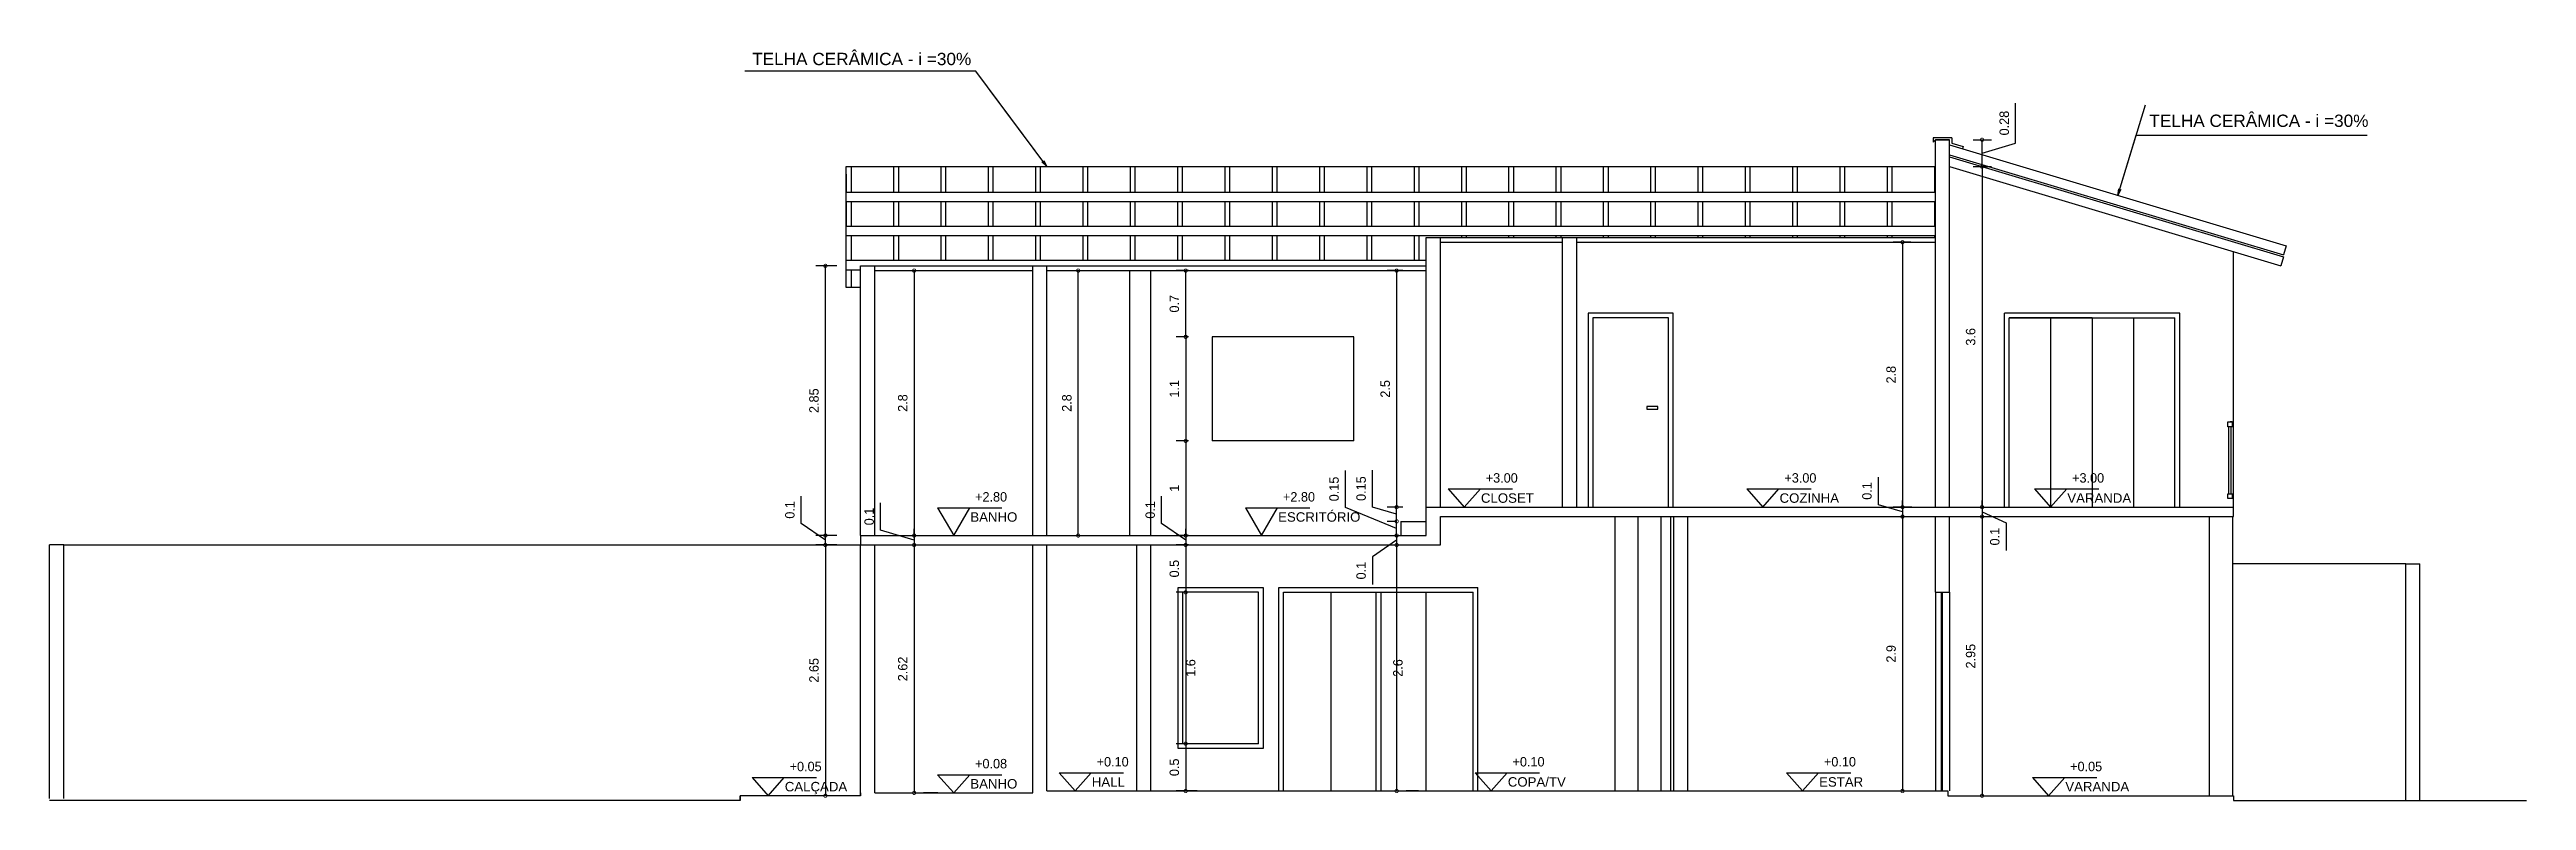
# Model space of a CAD drawing. Extents: x 130 to 509, y 87 to 225.
# Drawn here: x 366.89 to 393.06, y 174.5 to 182.43 of the extents above; entities that cross this region are included whole.
import ezdxf

# ---------------------------------------------------------------- set-up
doc = ezdxf.new("R2010")
doc.units = 0
doc.header["$LTSCALE"] = 7
doc.layers.get('0').update_dxf_attribs({"linetype": 'CONTINUOUS'})
doc.layers.get('DEFPOINTS').update_dxf_attribs({"linetype": 'CONTINUOUS'})
for name, color, linetype in [('01', 7, 'CONTINUOUS'), ('02', 2, 'CONTINUOUS'), ('03', 3, 'CONTINUOUS'), ('04', 4, 'CONTINUOUS'), ('05', 5, 'CONTINUOUS'), ('06', 6, 'CONTINUOUS'), ('20', 2, 'CONTINUOUS'), ('30', 3, 'CONTINUOUS'), ('40', 4, 'CONTINUOUS'), ('50', 5, 'CONTINUOUS'), ('COTAS', 7, 'CONTINUOUS'), ('TEXTO', 3, 'CONTINUOUS')]:
    doc.layers.add(name, color=color, linetype=linetype)
doc.styles.add('ARIAL', font='arial.ttf', dxfattribs={"height": 0.075})
doc.dimstyles.get("Standard").update_dxf_attribs({"dimtxt": 0.18, "dimasz": 0.18, "dimexe": 0.18, "dimexo": 0.0625, "dimgap": 0.09, "dimtad": 0, "dimtih": 1, "dimtoh": 1, "dimdec": 4, "dimzin": 0, "dimdsep": 46, "dimtxsty": 'Standard', "dimcen": 0.09, "dimadec": 0, "dimazin": 0, "dimtfac": 1, "dimtdec": 4, "dimtofl": 0, "dimtmove": 0, "dimatfit": 3, "dimfxl": 1, "dimtolj": 1, "dimtzin": 0, "dimarcsym": 0})

msp = doc.modelspace()

# ---------------------------------------------------------------- texts
at = {"layer": 'COTAS'}
for s, p in [('+2.80', (376.667, 177.657)), ('+2.80', (379.921, 177.657)), ('+3.00', (382.064, 177.857)), ('+3.00', (385.22, 177.857)), ('+3.00', (388.261, 177.857)), ('+0.05', (374.707, 174.807)), ('+0.08', (376.667, 174.837)), ('+0.10', (377.952, 174.857)), ('+0.10', (382.347, 174.857)), ('+0.10', (385.638, 174.857)), ('+0.05', (388.24, 174.807))]:
    msp.add_text(s, height=0.1, dxfattribs=at).set_placement(p)
at = {"layer": 'TEXTO', "style": 'ARIAL'}
for s, p in [('CLOSET', (382.013, 177.644)), ('COZINHA', (385.169, 177.644)), ('VARANDA', (388.21, 177.644)), ('BANHO', (376.617, 177.444)), ('ESCRITÓRIO', (379.87, 177.444)), ('CALÇADA', (374.656, 174.594)), ('BANHO', (376.617, 174.624)), ('HALL', (377.901, 174.644)), ('COPA/TV', (382.297, 174.644)), ('ESTAR', (385.587, 174.644)), ('VARANDA', (388.189, 174.594))]:
    msp.add_text(s, height=0.1, dxfattribs=at).set_placement(p)
at = {"layer": 'TEXTO', "char_height": 0.13, "style": 'ARIAL'}
for insert, attachment_point in [((376.627, 182.334), 6), ((389.077, 181.681), 4)]:
    msp.add_mtext('TELHA CERÂMICA - i =30%', dxfattribs=dict(at, insert=insert, attachment_point=attachment_point))

# ---------------------------------------------------------------- blocks, each defined once
blk = doc.blocks.new('_DOTSMALL')
at = {"color": 0, "linetype": 'ByBlock', "const_width": 0.5}
blk.add_lwpolyline([(-0.0625, 0, 1), (0.0625, 0, 1)], format="xyb", close=True, dxfattribs=at)
blk = doc.blocks.new('*D214')
at = {"color": 0, "linetype": 'ByBlock'}
for p, q in [((472.264, 177.198), (472.043, 177.198)), ((472.143, 177.198), (472.143, 174.548)), ((472.264, 174.548), (472.043, 174.548))]:
    blk.add_line(p, q, dxfattribs=at)
at = {"layer": 'DEFPOINTS', "color": 0, "linetype": 'ByBlock'}
for p in [(472.514, 177.198), (472.143, 174.548), (472.514, 174.548)]:
    blk.add_point(p, dxfattribs=at)
at = {"color": 0, "linetype": 'ByBlock', "xscale": 0.07, "yscale": 0.07, "zscale": 0.07}
for p, rotation in [((472.143, 177.198), 90), ((472.143, 174.548), 270)]:
    blk.add_blockref('_DOTSMALL', p, dxfattribs=dict(at, rotation=rotation))
at = {"color": 2, "linetype": 'ByBlock', "insert": (472.023, 175.873), "char_height": 0.1, "attachment_point": 5, "rotation": 90}
blk.add_mtext('\\A1;2.65', dxfattribs=at)
blk = doc.blocks.new('*D215')
at = {"layer": '01', "color": 0}
for p, q in [((374.83, 177.424), (374.83, 177.714)), ((375.085, 177.248), (374.83, 177.424)), ((375.206, 177.298), (374.985, 177.298)), ((375.085, 177.298), (375.085, 177.368)), ((375.085, 177.198), (375.085, 177.298)), ((375.085, 177.198), (375.085, 177.298)), ((375.085, 177.198), (375.085, 177.128))]:
    blk.add_line(p, q, dxfattribs=at)
at = {"layer": 'DEFPOINTS', "color": 0}
for p in [(375.085, 177.298), (375.456, 177.298), (375.456, 177.198)]:
    blk.add_point(p, dxfattribs=at)
at = {"layer": '01', "color": 0, "xscale": 0.07, "yscale": 0.07, "zscale": 0.07}
for p, rotation in [((375.085, 177.298), 270), ((375.085, 177.198), 90)]:
    blk.add_blockref('_DOTSMALL', p, dxfattribs=dict(at, rotation=rotation))
at = {"layer": '01', "color": 2, "insert": (374.71, 177.569), "char_height": 0.1, "attachment_point": 5, "rotation": 90}
blk.add_mtext('\\A1;0.1', dxfattribs=at)
blk = doc.blocks.new('*D216')
at = {"layer": '01', "color": 0}
for p, q in [((375.206, 180.148), (374.985, 180.148)), ((375.085, 177.298), (375.085, 180.148))]:
    blk.add_line(p, q, dxfattribs=at)
at = {"layer": 'DEFPOINTS', "color": 0}
for p in [(375.085, 180.148), (375.456, 180.148), (375.456, 177.298)]:
    blk.add_point(p, dxfattribs=at)
at = {"layer": '01', "color": 0, "xscale": 0.07, "yscale": 0.07, "zscale": 0.07}
for p, rotation in [((375.085, 180.148), 90), ((375.085, 177.298), 270)]:
    blk.add_blockref('_DOTSMALL', p, dxfattribs=dict(at, rotation=rotation))
at = {"layer": '01', "color": 2, "insert": (374.965, 178.723), "char_height": 0.1, "attachment_point": 5, "rotation": 90}
blk.add_mtext('\\A1;2.85', dxfattribs=at)
blk = doc.blocks.new('*D217')
at = {"color": 0, "linetype": 'ByBlock'}
for p, q in [((483.614, 180.398), (483.426, 180.398)), ((483.526, 180.398), (483.526, 177.598)), ((483.624, 177.598), (483.426, 177.598))]:
    blk.add_line(p, q, dxfattribs=at)
at = {"layer": 'DEFPOINTS', "color": 0, "linetype": 'ByBlock'}
for p in [(483.864, 180.398), (483.526, 177.598), (483.874, 177.598)]:
    blk.add_point(p, dxfattribs=at)
at = {"color": 0, "linetype": 'ByBlock', "xscale": 0.07, "yscale": 0.07, "zscale": 0.07}
for p, rotation in [((483.526, 180.398), 90), ((483.526, 177.598), 270)]:
    blk.add_blockref('_DOTSMALL', p, dxfattribs=dict(at, rotation=rotation))
at = {"color": 2, "linetype": 'ByBlock', "insert": (483.406, 178.998), "char_height": 0.1, "attachment_point": 5, "rotation": 90}
blk.add_mtext('\\A1;2.8', dxfattribs=at)
blk = doc.blocks.new('*D218')
at = {"layer": '01', "color": 0}
for p, q in [((386.213, 177.624), (386.213, 177.914)), ((386.468, 177.548), (386.213, 177.624)), ((386.235, 177.498), (386.368, 177.498)), ((386.468, 177.598), (386.468, 177.668)), ((386.468, 177.598), (386.468, 177.498)), ((386.468, 177.598), (386.468, 177.498)), ((386.468, 177.498), (386.468, 177.428))]:
    blk.add_line(p, q, dxfattribs=at)
at = {"layer": 'DEFPOINTS', "color": 0}
for p in [(386.468, 177.498), (386.485, 177.498), (386.816, 177.598)]:
    blk.add_point(p, dxfattribs=at)
at = {"layer": '01', "color": 0, "xscale": 0.07, "yscale": 0.07, "zscale": 0.07}
for p, rotation in [((386.468, 177.598), 270), ((386.468, 177.498), 90)]:
    blk.add_blockref('_DOTSMALL', p, dxfattribs=dict(at, rotation=rotation))
at = {"layer": '01', "color": 2, "insert": (386.093, 177.769), "char_height": 0.1, "attachment_point": 5, "rotation": 90}
blk.add_mtext('\\A1;0.1', dxfattribs=at)
blk = doc.blocks.new('*D219')
at = {"layer": '01', "color": 0}
for p, q in [((386.468, 177.498), (386.468, 174.598)), ((386.235, 174.598), (386.368, 174.598))]:
    blk.add_line(p, q, dxfattribs=at)
at = {"layer": 'DEFPOINTS', "color": 0}
for p in [(386.485, 177.498), (386.468, 174.598), (386.485, 174.598)]:
    blk.add_point(p, dxfattribs=at)
at = {"layer": '01', "color": 0, "xscale": 0.07, "yscale": 0.07, "zscale": 0.07}
for p, rotation in [((386.468, 177.498), 90), ((386.468, 174.598), 270)]:
    blk.add_blockref('_DOTSMALL', p, dxfattribs=dict(at, rotation=rotation))
at = {"layer": '01', "color": 2, "insert": (386.348, 176.048), "char_height": 0.1, "attachment_point": 5, "rotation": 90}
blk.add_mtext('\\A1;2.9', dxfattribs=at)
blk = doc.blocks.new('*D220')
at = {"color": 0, "linetype": 'ByBlock'}
for p, q in [((475.982, 180.098), (475.851, 180.098)), ((475.951, 179.398), (475.951, 180.098)), ((475.982, 179.398), (475.851, 179.398))]:
    blk.add_line(p, q, dxfattribs=at)
at = {"layer": 'DEFPOINTS', "color": 0, "linetype": 'ByBlock'}
for p in [(475.951, 180.098), (476.232, 180.098), (476.232, 179.398)]:
    blk.add_point(p, dxfattribs=at)
at = {"color": 0, "linetype": 'ByBlock', "xscale": 0.07, "yscale": 0.07, "zscale": 0.07}
for p, rotation in [((475.951, 180.098), 90), ((475.951, 179.398), 270)]:
    blk.add_blockref('_DOTSMALL', p, dxfattribs=dict(at, rotation=rotation))
at = {"color": 2, "linetype": 'ByBlock', "insert": (475.831, 179.748), "char_height": 0.1, "attachment_point": 5, "rotation": 90}
blk.add_mtext('\\A1;0.7', dxfattribs=at)
blk = doc.blocks.new('*D221')
at = {"layer": '01', "color": 0}
for p, q in [((378.893, 179.398), (378.893, 178.298)), ((378.924, 178.298), (378.793, 178.298))]:
    blk.add_line(p, q, dxfattribs=at)
at = {"layer": 'DEFPOINTS', "color": 0}
for p in [(379.174, 179.398), (378.893, 178.298), (379.174, 178.298)]:
    blk.add_point(p, dxfattribs=at)
at = {"layer": '01', "color": 0, "xscale": 0.07, "yscale": 0.07, "zscale": 0.07}
for p, rotation in [((378.893, 179.398), 90), ((378.893, 178.298), 270)]:
    blk.add_blockref('_DOTSMALL', p, dxfattribs=dict(at, rotation=rotation))
at = {"layer": '01', "color": 2, "insert": (378.773, 178.848), "char_height": 0.1, "attachment_point": 5, "rotation": 90}
blk.add_mtext('\\A1;1.1', dxfattribs=at)
blk = doc.blocks.new('*D222')
at = {"layer": '01', "color": 0}
for p, q in [((378.893, 178.298), (378.893, 177.298)), ((378.924, 177.298), (378.793, 177.298))]:
    blk.add_line(p, q, dxfattribs=at)
at = {"layer": 'DEFPOINTS', "color": 0}
for p in [(379.174, 178.298), (378.893, 177.298), (379.174, 177.298)]:
    blk.add_point(p, dxfattribs=at)
at = {"layer": '01', "color": 0, "xscale": 0.07, "yscale": 0.07, "zscale": 0.07}
for p, rotation in [((378.893, 178.298), 90), ((378.893, 177.298), 270)]:
    blk.add_blockref('_DOTSMALL', p, dxfattribs=dict(at, rotation=rotation))
at = {"layer": '01', "color": 2, "insert": (378.773, 177.798), "char_height": 0.1, "attachment_point": 5, "rotation": 90}
blk.add_mtext('\\A1;1', dxfattribs=at)
blk = doc.blocks.new('*D223')
at = {"layer": '01', "color": 0}
for p, q in [((378.638, 177.424), (378.638, 177.714)), ((378.893, 177.248), (378.638, 177.424)), ((378.893, 177.298), (378.893, 177.368)), ((378.893, 177.298), (378.893, 177.198)), ((378.893, 177.298), (378.893, 177.198)), ((378.924, 177.198), (378.793, 177.198)), ((378.893, 177.198), (378.893, 177.128))]:
    blk.add_line(p, q, dxfattribs=at)
at = {"layer": 'DEFPOINTS', "color": 0}
for p in [(379.174, 177.298), (378.893, 177.198), (379.174, 177.198)]:
    blk.add_point(p, dxfattribs=at)
at = {"layer": '01', "color": 0, "xscale": 0.07, "yscale": 0.07, "zscale": 0.07}
for p, rotation in [((378.893, 177.298), 270), ((378.893, 177.198), 90)]:
    blk.add_blockref('_DOTSMALL', p, dxfattribs=dict(at, rotation=rotation))
at = {"layer": '01', "color": 2, "insert": (378.518, 177.569), "char_height": 0.1, "attachment_point": 5, "rotation": 90}
blk.add_mtext('\\A1;0.1', dxfattribs=at)
blk = doc.blocks.new('*D224')
at = {"layer": '01', "color": 0}
for p, q in [((378.893, 177.198), (378.893, 176.698)), ((378.924, 176.698), (378.793, 176.698))]:
    blk.add_line(p, q, dxfattribs=at)
at = {"layer": 'DEFPOINTS', "color": 0}
for p in [(379.174, 177.198), (378.893, 176.698), (379.174, 176.698)]:
    blk.add_point(p, dxfattribs=at)
at = {"layer": '01', "color": 0, "xscale": 0.07, "yscale": 0.07, "zscale": 0.07}
for p, rotation in [((378.893, 177.198), 90), ((378.893, 176.698), 270)]:
    blk.add_blockref('_DOTSMALL', p, dxfattribs=dict(at, rotation=rotation))
at = {"layer": '01', "color": 2, "insert": (378.773, 176.948), "char_height": 0.1, "attachment_point": 5, "rotation": 90}
blk.add_mtext('\\A1;0.5', dxfattribs=at)
blk = doc.blocks.new('*D225')
at = {"layer": '01', "color": 0}
for p, q in [((378.893, 176.698), (378.893, 175.098)), ((379.013, 175.098), (378.793, 175.098))]:
    blk.add_line(p, q, dxfattribs=at)
at = {"layer": 'DEFPOINTS', "color": 0}
for p in [(379.174, 176.698), (378.893, 175.098), (379.263, 175.098)]:
    blk.add_point(p, dxfattribs=at)
at = {"layer": '01', "color": 0, "xscale": 0.07, "yscale": 0.07, "zscale": 0.07}
for p, rotation in [((378.893, 176.698), 90), ((378.893, 175.098), 270)]:
    blk.add_blockref('_DOTSMALL', p, dxfattribs=dict(at, rotation=rotation))
at = {"layer": '01', "color": 2, "insert": (378.946, 175.898), "char_height": 0.1, "attachment_point": 5, "rotation": 90}
blk.add_mtext('\\A1;1.6', dxfattribs=at)
blk = doc.blocks.new('*D226')
at = {"layer": '01', "color": 0}
for p, q in [((378.893, 175.098), (378.893, 174.598)), ((379.013, 174.598), (378.793, 174.598))]:
    blk.add_line(p, q, dxfattribs=at)
at = {"layer": 'DEFPOINTS', "color": 0}
for p in [(379.263, 175.098), (378.893, 174.598), (379.263, 174.598)]:
    blk.add_point(p, dxfattribs=at)
at = {"layer": '01', "color": 0, "xscale": 0.07, "yscale": 0.07, "zscale": 0.07}
for p, rotation in [((378.893, 175.098), 90), ((378.893, 174.598), 270)]:
    blk.add_blockref('_DOTSMALL', p, dxfattribs=dict(at, rotation=rotation))
at = {"layer": '01', "color": 2, "insert": (378.773, 174.848), "char_height": 0.1, "attachment_point": 5, "rotation": 90}
blk.add_mtext('\\A1;0.5', dxfattribs=at)
blk = doc.blocks.new('*D227')
at = {"color": 0, "linetype": 'ByBlock'}
for p, q in [((478.244, 180.098), (478.08, 180.098)), ((478.18, 180.098), (478.18, 177.598)), ((478.244, 177.598), (478.08, 177.598))]:
    blk.add_line(p, q, dxfattribs=at)
at = {"layer": 'DEFPOINTS', "color": 0, "linetype": 'ByBlock'}
for p in [(478.494, 180.098), (478.18, 177.598), (478.494, 177.598)]:
    blk.add_point(p, dxfattribs=at)
at = {"color": 0, "linetype": 'ByBlock', "xscale": 0.07, "yscale": 0.07, "zscale": 0.07}
for p, rotation in [((478.18, 180.098), 90), ((478.18, 177.598), 270)]:
    blk.add_blockref('_DOTSMALL', p, dxfattribs=dict(at, rotation=rotation))
at = {"color": 2, "linetype": 'ByBlock', "insert": (478.06, 178.848), "char_height": 0.1, "attachment_point": 5, "rotation": 90}
blk.add_mtext('\\A1;2.5', dxfattribs=at)
blk = doc.blocks.new('*D228')
at = {"layer": '01', "color": 0}
for p, q in [((381.122, 177.248), (380.867, 177.072)), ((381.122, 177.298), (381.122, 177.368)), ((381.122, 177.298), (381.122, 177.198)), ((381.122, 177.298), (381.122, 177.198)), ((380.867, 177.072), (380.867, 176.782)), ((380.907, 177.198), (381.022, 177.198)), ((381.122, 177.198), (381.122, 177.128))]:
    blk.add_line(p, q, dxfattribs=at)
at = {"layer": 'DEFPOINTS', "color": 0}
for p in [(381.157, 177.298), (381.122, 177.198), (381.157, 177.198)]:
    blk.add_point(p, dxfattribs=at)
at = {"layer": '01', "color": 0, "xscale": 0.07, "yscale": 0.07, "zscale": 0.07}
for p, rotation in [((381.122, 177.298), 270), ((381.122, 177.198), 90)]:
    blk.add_blockref('_DOTSMALL', p, dxfattribs=dict(at, rotation=rotation))
at = {"layer": '01', "color": 2, "insert": (380.747, 176.927), "char_height": 0.1, "attachment_point": 5, "rotation": 90}
blk.add_mtext('\\A1;0.1', dxfattribs=at)
blk = doc.blocks.new('*D229')
at = {"layer": '01', "color": 0}
for p, q in [((381.122, 177.198), (381.122, 174.598)), ((381.354, 174.598), (381.222, 174.598))]:
    blk.add_line(p, q, dxfattribs=at)
at = {"layer": 'DEFPOINTS', "color": 0}
for p in [(381.157, 177.198), (381.104, 174.598), (381.122, 174.598)]:
    blk.add_point(p, dxfattribs=at)
at = {"layer": '01', "color": 0, "xscale": 0.07, "yscale": 0.07, "zscale": 0.07}
for p, rotation in [((381.122, 177.198), 90), ((381.122, 174.598), 270)]:
    blk.add_blockref('_DOTSMALL', p, dxfattribs=dict(at, rotation=rotation))
at = {"layer": '01', "color": 2, "insert": (381.136, 175.898), "char_height": 0.1, "attachment_point": 5, "rotation": 90}
blk.add_mtext('\\A1;2.6', dxfattribs=at)
blk = doc.blocks.new('*D231')
at = {"color": 0, "linetype": 'ByBlock'}
for p, q in [((474.734, 180.098), (474.915, 180.098)), ((474.815, 177.298), (474.815, 180.098)), ((474.734, 177.298), (474.915, 177.298))]:
    blk.add_line(p, q, dxfattribs=at)
at = {"layer": 'DEFPOINTS', "color": 0, "linetype": 'ByBlock'}
for p in [(474.484, 180.098), (474.815, 180.098), (474.484, 177.298)]:
    blk.add_point(p, dxfattribs=at)
at = {"color": 0, "linetype": 'ByBlock', "xscale": 0.07, "yscale": 0.07, "zscale": 0.07}
for p, rotation in [((474.815, 180.098), 90), ((474.815, 177.298), 270)]:
    blk.add_blockref('_DOTSMALL', p, dxfattribs=dict(at, rotation=rotation))
at = {"color": 2, "linetype": 'ByBlock', "insert": (474.695, 178.698), "char_height": 0.1, "attachment_point": 5, "rotation": 90}
blk.add_mtext('\\A1;2.8', dxfattribs=at)
blk = doc.blocks.new('*D232')
at = {"layer": '01', "color": 0}
for p, q in [((380.581, 177.595), (380.581, 177.985)), ((381.122, 177.373), (380.581, 177.595)), ((381.115, 177.448), (381.022, 177.448)), ((381.122, 177.298), (381.122, 177.448))]:
    blk.add_line(p, q, dxfattribs=at)
at = {"layer": 'DEFPOINTS', "color": 0}
for p in [(381.122, 177.448), (381.157, 177.298), (381.365, 177.448)]:
    blk.add_point(p, dxfattribs=at)
at = {"layer": '01', "color": 0, "xscale": 0.07, "yscale": 0.07, "zscale": 0.07}
for p, rotation in [((381.122, 177.448), 90), ((381.122, 177.298), 270)]:
    blk.add_blockref('_DOTSMALL', p, dxfattribs=dict(at, rotation=rotation))
at = {"layer": '01', "color": 2, "insert": (380.461, 177.79), "char_height": 0.1, "attachment_point": 5, "rotation": 90}
blk.add_mtext('\\A1;0.15', dxfattribs=at)
blk = doc.blocks.new('*D233')
at = {"layer": '01', "color": 0}
for p, q in [((380.867, 177.599), (380.867, 177.989)), ((381.122, 177.523), (380.867, 177.599)), ((381.186, 177.598), (381.022, 177.598)), ((381.122, 177.448), (381.122, 177.598))]:
    blk.add_line(p, q, dxfattribs=at)
at = {"layer": 'DEFPOINTS', "color": 0}
for p in [(381.122, 177.598), (381.436, 177.598), (381.166, 177.448)]:
    blk.add_point(p, dxfattribs=at)
at = {"layer": '01', "color": 0, "xscale": 0.07, "yscale": 0.07, "zscale": 0.07}
for p, rotation in [((381.122, 177.598), 90), ((381.122, 177.448), 270)]:
    blk.add_blockref('_DOTSMALL', p, dxfattribs=dict(at, rotation=rotation))
at = {"layer": '01', "color": 2, "insert": (380.747, 177.794), "char_height": 0.1, "attachment_point": 5, "rotation": 90}
blk.add_mtext('\\A1;0.15', dxfattribs=at)
blk = doc.blocks.new('*D234')
at = {"color": 0, "linetype": 'ByBlock'}
for p, q in [((472.914, 180.098), (473.181, 180.098)), ((473.081, 180.098), (473.081, 177.298)), ((472.914, 177.298), (473.181, 177.298))]:
    blk.add_line(p, q, dxfattribs=at)
at = {"layer": 'DEFPOINTS', "color": 0, "linetype": 'ByBlock'}
for p in [(472.664, 180.098), (472.664, 177.298), (473.081, 177.298)]:
    blk.add_point(p, dxfattribs=at)
at = {"color": 0, "linetype": 'ByBlock', "xscale": 0.07, "yscale": 0.07, "zscale": 0.07}
for p, rotation in [((473.081, 180.098), 90), ((473.081, 177.298), 270)]:
    blk.add_blockref('_DOTSMALL', p, dxfattribs=dict(at, rotation=rotation))
at = {"color": 2, "linetype": 'ByBlock', "insert": (472.961, 178.698), "char_height": 0.1, "attachment_point": 5, "rotation": 90}
blk.add_mtext('\\A1;2.8', dxfattribs=at)
blk = doc.blocks.new('*D235')
at = {"layer": '01', "color": 0}
for p, q in [((375.668, 177.354), (375.668, 177.644)), ((376.023, 177.248), (375.668, 177.354)), ((376.023, 177.298), (376.023, 177.368)), ((376.023, 177.298), (376.023, 177.198)), ((376.023, 177.298), (376.023, 177.198)), ((375.773, 177.198), (375.923, 177.198)), ((376.023, 177.198), (376.023, 177.128))]:
    blk.add_line(p, q, dxfattribs=at)
at = {"layer": 'DEFPOINTS', "color": 0}
for p in [(375.606, 177.298), (376.023, 177.198), (376.023, 177.198)]:
    blk.add_point(p, dxfattribs=at)
at = {"layer": '01', "color": 0, "xscale": 0.07, "yscale": 0.07, "zscale": 0.07}
for p, rotation in [((376.023, 177.298), 270), ((376.023, 177.198), 90)]:
    blk.add_blockref('_DOTSMALL', p, dxfattribs=dict(at, rotation=rotation))
at = {"layer": '01', "color": 2, "insert": (375.548, 177.499), "char_height": 0.1, "attachment_point": 5, "rotation": 90}
blk.add_mtext('\\A1;0.1', dxfattribs=at)
blk = doc.blocks.new('*D236')
at = {"layer": '01', "color": 0}
for p, q in [((376.023, 177.198), (376.023, 174.578)), ((376.273, 174.578), (376.123, 174.578))]:
    blk.add_line(p, q, dxfattribs=at)
at = {"layer": 'DEFPOINTS', "color": 0}
for p in [(376.023, 177.198), (376.023, 174.578), (376.023, 174.578)]:
    blk.add_point(p, dxfattribs=at)
at = {"layer": '01', "color": 0, "xscale": 0.07, "yscale": 0.07, "zscale": 0.07}
for p, rotation in [((376.023, 177.198), 90), ((376.023, 174.578), 270)]:
    blk.add_blockref('_DOTSMALL', p, dxfattribs=dict(at, rotation=rotation))
at = {"layer": '01', "color": 2, "insert": (375.903, 175.888), "char_height": 0.1, "attachment_point": 5, "rotation": 90}
blk.add_mtext('\\A1;2.62', dxfattribs=at)
blk = doc.blocks.new('*D237')
at = {"color": 0, "linetype": 'ByBlock'}
for p, q in [((484.274, 181.198), (484.467, 181.198)), ((484.367, 181.198), (484.367, 177.598)), ((484.274, 177.598), (484.467, 177.598))]:
    blk.add_line(p, q, dxfattribs=at)
at = {"layer": 'DEFPOINTS', "color": 0, "linetype": 'ByBlock'}
for p in [(484.024, 181.198), (484.024, 177.598), (484.367, 177.598)]:
    blk.add_point(p, dxfattribs=at)
at = {"color": 0, "linetype": 'ByBlock', "xscale": 0.07, "yscale": 0.07, "zscale": 0.07}
for p, rotation in [((484.367, 181.198), 90), ((484.367, 177.598), 270)]:
    blk.add_blockref('_DOTSMALL', p, dxfattribs=dict(at, rotation=rotation))
at = {"color": 2, "linetype": 'ByBlock', "insert": (484.247, 179.398), "char_height": 0.1, "attachment_point": 5, "rotation": 90}
blk.add_mtext('\\A1;3.6', dxfattribs=at)
blk = doc.blocks.new('*D238')
at = {"layer": '01', "color": 0}
for p, q in [((387.196, 177.498), (387.409, 177.498)), ((387.309, 177.598), (387.309, 177.668)), ((387.309, 177.598), (387.309, 177.498)), ((387.309, 177.598), (387.309, 177.498)), ((387.309, 177.548), (387.564, 177.431)), ((387.309, 177.498), (387.309, 177.428)), ((387.564, 177.431), (387.564, 177.141))]:
    blk.add_line(p, q, dxfattribs=at)
at = {"layer": 'DEFPOINTS', "color": 0}
for p in [(386.946, 177.498), (386.966, 177.598), (387.309, 177.498)]:
    blk.add_point(p, dxfattribs=at)
at = {"layer": '01', "color": 0, "xscale": 0.07, "yscale": 0.07, "zscale": 0.07}
for p, rotation in [((387.309, 177.598), 270), ((387.309, 177.498), 90)]:
    blk.add_blockref('_DOTSMALL', p, dxfattribs=dict(at, rotation=rotation))
at = {"layer": '01', "color": 2, "insert": (387.444, 177.286), "char_height": 0.1, "attachment_point": 5, "rotation": 90}
blk.add_mtext('\\A1;0.1', dxfattribs=at)
blk = doc.blocks.new('*D239')
at = {"layer": '01', "color": 0}
for p, q in [((387.309, 177.498), (387.309, 174.548)), ((387.196, 174.548), (387.409, 174.548))]:
    blk.add_line(p, q, dxfattribs=at)
at = {"layer": 'DEFPOINTS', "color": 0}
for p in [(386.946, 177.498), (386.946, 174.548), (387.309, 174.548)]:
    blk.add_point(p, dxfattribs=at)
at = {"layer": '01', "color": 0, "xscale": 0.07, "yscale": 0.07, "zscale": 0.07}
for p, rotation in [((387.309, 177.498), 90), ((387.309, 174.548), 270)]:
    blk.add_blockref('_DOTSMALL', p, dxfattribs=dict(at, rotation=rotation))
at = {"layer": '01', "color": 2, "insert": (387.189, 176.023), "char_height": 0.1, "attachment_point": 5, "rotation": 90}
blk.add_mtext('\\A1;2.95', dxfattribs=at)
blk = doc.blocks.new('*D240')
at = {"layer": '01', "color": 0}
for p, q in [((387.664, 181.446), (387.664, 181.869)), ((387.216, 181.481), (387.409, 181.481)), ((387.309, 181.198), (387.309, 181.481)), ((387.309, 181.339), (387.664, 181.446))]:
    blk.add_line(p, q, dxfattribs=at)
at = {"layer": 'DEFPOINTS', "color": 0}
for p in [(386.966, 181.481), (387.309, 181.481), (386.966, 181.198)]:
    blk.add_point(p, dxfattribs=at)
at = {"layer": '01', "color": 0, "xscale": 0.07, "yscale": 0.07, "zscale": 0.07}
for p, rotation in [((387.309, 181.481), 90), ((387.309, 181.198), 270)]:
    blk.add_blockref('_DOTSMALL', p, dxfattribs=dict(at, rotation=rotation))
at = {"layer": '01', "color": 2, "insert": (387.544, 181.657), "char_height": 0.1, "attachment_point": 5, "rotation": 90}
blk.add_mtext('\\A1;0.28', dxfattribs=at)

# ---------------------------------------------------------------- dimensions: what is measured, and where the dimension line sits
at = {"layer": '01'}
for base, p1, p2, picture, middle in [((387.309, 181.481), (386.966, 181.198), (386.966, 181.481), '*D240', (387.544, 181.516)), ((375.085, 180.148), (375.456, 177.298), (375.456, 180.148), '*D216', (374.965, 178.723)), ((378.893, 178.298), (379.174, 179.398), (379.174, 178.298), '*D221', (378.773, 178.848)), ((378.893, 177.298), (379.174, 178.298), (379.174, 177.298), '*D222', (378.773, 177.798)), ((381.122, 177.598), (381.166, 177.448), (381.436, 177.598), '*D233', (380.747, 177.669)), ((386.468, 177.498), (386.816, 177.598), (386.485, 177.498), '*D218', (386.093, 177.694)), ((376.023, 177.198), (375.606, 177.298), (376.023, 177.198), '*D235', (375.548, 177.424)), ((386.468, 174.598), (386.485, 177.498), (386.485, 174.598), '*D219', (386.348, 176.048)), ((387.309, 174.548), (386.946, 177.498), (386.946, 174.548), '*D239', (387.189, 176.023)), ((376.023, 174.578), (376.023, 177.198), (376.023, 174.578), '*D236', (375.903, 175.888)), ((378.893, 176.698), (379.174, 177.198), (379.174, 176.698), '*D224', (378.773, 176.948)), ((378.893, 174.598), (379.263, 175.098), (379.263, 174.598), '*D226', (378.773, 174.848))]:
    dim = msp.add_linear_dim(base=base, p1=p1, p2=p2, angle=90, dimstyle='Standard', override={"dimtxt": 0.1, "dimasz": 0.07, "dimexe": 0.1, "dimexo": 0.25, "dimgap": 0.07, "dimtad": 1, "dimtih": 0, "dimtoh": 0, "dimdec": 2, "dimzin": 8, "dimblk1": 'DOTSMALL', "dimblk2": 'DOTSMALL', "dimsah": 1, "dimcen": -0.1, "dimse1": 1, "dimclrt": 2, "dimtdec": 2, "dimtofl": 1, "dimtmove": 1}, dxfattribs=at)
    dim.commit()
    dim.dimension.update_dxf_attribs({"geometry": picture, "text_midpoint": middle})
for base, p1, p2, picture, middle in [((387.309, 177.598), (386.966, 181.198), (386.966, 177.598), '*D237', (387.189, 179.398)), ((386.468, 177.598), (386.806, 180.398), (386.816, 177.598), '*D217', (386.348, 178.998)), ((376.023, 177.298), (375.606, 180.098), (375.606, 177.298), '*D234', (375.903, 178.698)), ((377.757, 180.098), (377.426, 177.298), (377.426, 180.098), '*D231', (377.637, 178.698)), ((378.893, 180.098), (379.174, 179.398), (379.174, 180.098), '*D220', (378.773, 179.748)), ((381.122, 177.598), (381.436, 180.098), (381.436, 177.598), '*D227', (381.002, 178.848)), ((375.085, 174.548), (375.456, 177.198), (375.456, 174.548), '*D214', (374.965, 175.873))]:
    dim = msp.add_linear_dim(base=base, p1=p1, p2=p2, angle=90, dimstyle='Standard', override={"dimtxt": 0.1, "dimasz": 0.07, "dimexe": 0.1, "dimexo": 0.25, "dimgap": 0.07, "dimtad": 1, "dimtih": 0, "dimtoh": 0, "dimdec": 2, "dimzin": 8, "dimblk1": 'DOTSMALL', "dimblk2": 'DOTSMALL', "dimsah": 1, "dimcen": -0.1, "dimclrt": 2, "dimtdec": 2, "dimtofl": 1}, dxfattribs=at)
    dim.commit()
    dim.dimension.update_dxf_attribs({"geometry": picture, "text_midpoint": middle, "insert": (-97.058, 0)})
for base, p1, p2, picture, middle in [((381.122, 177.448), (381.157, 177.298), (381.365, 177.448), '*D232', (380.581, 177.665)), ((375.085, 177.298), (375.456, 177.198), (375.456, 177.298), '*D215', (374.83, 177.494)), ((378.893, 177.198), (379.174, 177.298), (379.174, 177.198), '*D223', (378.638, 177.494)), ((387.309, 177.498), (386.966, 177.598), (386.946, 177.498), '*D238', (387.564, 177.361)), ((381.122, 177.198), (381.157, 177.298), (381.157, 177.198), '*D228', (380.867, 177.002)), ((381.122, 174.598), (381.157, 177.198), (381.104, 174.598), '*D229', (381.256, 175.898)), ((378.893, 175.098), (379.174, 176.698), (379.263, 175.098), '*D225', (379.066, 175.898))]:
    dim = msp.add_linear_dim(base=base, p1=p1, p2=p2, angle=90, dimstyle='Standard', override={"dimtxt": 0.1, "dimasz": 0.07, "dimexe": 0.1, "dimexo": 0.25, "dimgap": 0.07, "dimtad": 1, "dimtih": 0, "dimtoh": 0, "dimdec": 2, "dimzin": 8, "dimblk1": 'DOTSMALL', "dimblk2": 'DOTSMALL', "dimsah": 1, "dimcen": -0.1, "dimse1": 1, "dimclrt": 2, "dimtdec": 2, "dimtofl": 1, "dimtmove": 1}, dxfattribs=at)
    dim.commit()
    dim.dimension.update_dxf_attribs({"geometry": picture, "text_midpoint": middle, "dimtype": 160})

# ---------------------------------------------------------------- linework, layer by layer
at = {"layer": '02'}
for p, q in [((386.991, 181.501), (386.792, 181.501)), ((386.792, 181.501), (386.792, 181.456)), ((386.817, 181.481), (386.792, 181.456)), ((386.991, 181.501), (386.991, 181.445)), ((386.991, 181.445), (387.109, 181.41)), ((387.109, 181.41), (387.102, 181.386)), ((384.046, 179.648), (383.146, 179.648)), ((383.146, 179.648), (383.146, 177.598)), ((384.046, 177.598), (384.046, 179.648)), ((389.398, 179.648), (387.547, 179.648)), ((387.547, 177.598), (387.547, 179.648)), ((388.034, 179.598), (388.034, 177.598)), ((388.91, 179.598), (388.91, 177.598)), ((389.398, 177.598), (389.398, 179.648)), ((389.906, 178.498), (389.956, 178.498)), ((389.906, 178.448), (389.906, 178.498)), ((389.956, 178.448), (389.906, 178.448)), ((389.918, 177.74), (389.918, 178.448)), ((389.951, 178.498), (389.931, 178.498)), ((389.943, 177.74), (389.943, 178.448)), ((389.956, 178.448), (389.956, 178.498)), ((383.675, 174.598), (383.675, 177.498)), ((383.919, 174.598), (383.919, 177.498)), ((384.02, 174.598), (384.02, 177.498)), ((389.906, 177.69), (389.906, 177.74)), ((389.906, 177.74), (389.956, 177.74)), ((389.956, 177.69), (389.906, 177.69)), ((389.956, 177.69), (389.956, 177.74)), ((389.956, 177.69), (389.956, 177.74)), ((367.036, 177.198), (375.456, 177.198)), ((391.786, 176.998), (389.961, 176.998)), ((379.876, 174.598), (379.876, 176.748)), ((379.876, 176.748), (381.982, 176.748)), ((380.428, 176.698), (380.428, 174.598)), ((380.904, 176.698), (380.904, 174.598)), ((380.954, 176.698), (380.954, 174.598)), ((381.43, 176.698), (381.43, 174.598)), ((381.982, 174.598), (381.982, 176.748)), ((386.816, 176.698), (386.816, 174.598)), ((386.966, 176.698), (386.966, 174.598))]:
    msp.add_line(p, q, dxfattribs=at)
for points in [[(383.884, 178.662), (383.768, 178.662), (383.768, 178.633), (383.884, 178.633)], [(378.813, 176.748), (379.713, 176.748), (379.713, 175.048), (378.813, 175.048)]]:
    msp.add_lwpolyline(points, close=True, dxfattribs=at)
at = {"layer": '03'}
for p, q in [((389.966, 177.598), (389.966, 180.298)), ((387.597, 177.598), (387.597, 179.598)), ((387.597, 179.598), (389.348, 179.598)), ((388.472, 179.598), (387.597, 179.598)), ((388.472, 179.598), (388.472, 177.598)), ((389.348, 177.598), (389.348, 179.598)), ((380.671, 179.398), (379.174, 179.398)), ((379.174, 179.398), (379.174, 178.298)), ((380.671, 178.298), (380.671, 179.398)), ((380.671, 178.298), (379.174, 178.298)), ((386.876, 176.698), (386.876, 174.598)), ((386.886, 176.698), (386.886, 174.598))]:
    msp.add_line(p, q, dxfattribs=at)
at = {"layer": '04'}
for p, q in [((378.301, 177.298), (378.301, 180.098)), ((378.526, 177.298), (378.526, 180.098)), ((383.996, 179.598), (383.196, 179.598)), ((383.196, 179.598), (383.196, 177.598)), ((383.996, 177.598), (383.996, 179.598)), ((384.051, 174.598), (384.051, 177.498)), ((384.201, 174.598), (384.201, 177.498)), ((381.166, 177.448), (381.166, 177.298)), ((381.166, 177.448), (381.436, 177.448)), ((378.376, 174.598), (378.376, 177.198)), ((378.526, 174.598), (378.526, 177.198))]:
    msp.add_line(p, q, dxfattribs=at)
at = {"layer": '05'}
for p, q in [((375.306, 181.198), (386.816, 181.198)), ((381.586, 180.448), (382.876, 180.448)), ((381.586, 180.398), (382.876, 180.398)), ((383.026, 180.448), (386.816, 180.448)), ((383.026, 180.398), (386.816, 180.398)), ((375.606, 180.148), (377.276, 180.148)), ((375.606, 180.098), (377.276, 180.098)), ((377.426, 180.148), (381.436, 180.148)), ((377.426, 180.098), (381.436, 180.098))]:
    msp.add_line(p, q, dxfattribs=at)
at = {"layer": '06'}
for p, q in [((386.816, 180.298), (386.816, 181.481)), ((386.966, 181.481), (386.816, 181.481)), ((386.817, 181.481), (386.966, 181.481)), ((386.966, 177.598), (386.966, 181.481)), ((386.966, 180.348), (386.966, 181.481)), ((381.436, 177.298), (381.436, 180.448)), ((381.436, 180.448), (381.586, 180.448)), ((381.586, 177.598), (381.586, 180.448)), ((382.876, 177.598), (382.876, 180.448)), ((382.876, 180.448), (383.026, 180.448)), ((383.026, 177.598), (383.026, 180.448)), ((375.456, 177.298), (375.456, 180.148)), ((375.456, 180.148), (375.606, 180.148)), ((375.606, 177.298), (375.606, 180.148)), ((377.276, 180.098), (377.276, 180.148)), ((377.276, 180.148), (377.426, 180.148)), ((377.276, 177.298), (377.276, 180.098)), ((377.426, 180.098), (377.426, 180.148)), ((377.426, 177.298), (377.426, 180.098)), ((386.816, 177.598), (386.816, 180.298)), ((386.966, 177.598), (386.966, 180.298)), ((381.436, 177.598), (389.966, 177.598)), ((381.436, 177.298), (381.436, 177.598)), ((381.586, 177.198), (381.586, 177.498)), ((381.586, 177.498), (389.966, 177.498)), ((386.816, 176.698), (386.816, 177.498)), ((386.966, 176.698), (386.966, 177.498)), ((389.966, 177.498), (389.966, 177.598)), ((375.456, 177.298), (381.436, 177.298)), ((375.456, 177.298), (375.456, 177.198)), ((366.886, 174.518), (366.886, 177.198)), ((367.036, 177.198), (366.886, 177.198)), ((367.036, 174.518), (367.036, 177.198)), ((375.456, 174.548), (375.456, 177.198)), ((375.456, 177.198), (381.586, 177.198)), ((375.606, 174.578), (375.606, 177.198)), ((377.276, 174.578), (377.276, 177.198)), ((377.426, 174.598), (377.426, 177.198)), ((391.786, 174.498), (391.786, 176.998)), ((391.786, 176.998), (391.936, 176.998)), ((391.936, 174.498), (391.936, 176.998)), ((386.816, 176.698), (386.966, 176.698)), ((374.186, 174.498), (366.886, 174.498)), ((375.456, 174.548), (374.186, 174.548)), ((374.186, 174.498), (374.186, 174.548)), ((374.186, 174.548), (374.186, 174.498)), ((375.456, 174.578), (375.456, 174.548)), ((375.606, 174.578), (377.276, 174.578)), ((377.426, 174.598), (386.816, 174.598)), ((386.816, 174.598), (386.946, 174.598)), ((386.946, 174.598), (386.946, 174.548)), ((386.946, 174.548), (389.966, 174.548)), ((389.966, 174.548), (389.966, 174.498)), ((389.966, 174.498), (393.062, 174.498))]:
    msp.add_line(p, q, dxfattribs=at)
at = {"layer": '20'}
for p, q in [((375.356, 181.198), (375.356, 180.928)), ((375.806, 181.198), (375.806, 180.928)), ((375.856, 181.198), (375.856, 180.928)), ((376.306, 181.198), (376.306, 180.928)), ((376.356, 181.198), (376.356, 180.928)), ((376.806, 181.198), (376.806, 180.928)), ((376.856, 181.198), (376.856, 180.928)), ((377.306, 181.198), (377.306, 180.928)), ((377.356, 181.198), (377.356, 180.928)), ((377.806, 181.198), (377.806, 180.928)), ((377.856, 181.198), (377.856, 180.928)), ((378.306, 181.198), (378.306, 180.928)), ((378.356, 181.198), (378.356, 180.928)), ((378.806, 181.198), (378.806, 180.928)), ((378.856, 181.198), (378.856, 180.928)), ((379.306, 181.198), (379.306, 180.928)), ((379.356, 181.198), (379.356, 180.928)), ((379.806, 181.198), (379.806, 180.928)), ((379.856, 181.198), (379.856, 180.928)), ((380.306, 181.198), (380.306, 180.928)), ((380.356, 181.198), (380.356, 180.928)), ((380.806, 181.198), (380.806, 180.928)), ((380.856, 181.198), (380.856, 180.928)), ((381.306, 181.198), (381.306, 180.928)), ((381.356, 181.198), (381.356, 180.928)), ((381.806, 181.198), (381.806, 180.928)), ((381.856, 181.198), (381.856, 180.928)), ((382.306, 181.198), (382.306, 180.928)), ((382.356, 181.198), (382.356, 180.928)), ((382.806, 181.198), (382.806, 180.928)), ((382.856, 181.198), (382.856, 180.928)), ((383.306, 181.198), (383.306, 180.928)), ((383.356, 181.198), (383.356, 180.928)), ((383.806, 181.198), (383.806, 180.928)), ((383.856, 181.198), (383.856, 180.928)), ((384.306, 181.198), (384.306, 180.928)), ((384.356, 181.198), (384.356, 180.928)), ((384.806, 181.198), (384.806, 180.928)), ((384.856, 181.198), (384.856, 180.928)), ((385.306, 181.198), (385.306, 180.928)), ((385.356, 181.198), (385.356, 180.928)), ((385.806, 181.198), (385.806, 180.928)), ((385.856, 181.198), (385.856, 180.928)), ((386.306, 181.198), (386.306, 180.928)), ((386.356, 181.198), (386.356, 180.928)), ((386.806, 181.198), (386.806, 180.928)), ((375.306, 181.119), (375.306, 180.928)), ((375.306, 180.928), (386.816, 180.928)), ((375.306, 180.828), (386.816, 180.828)), ((375.306, 180.828), (375.306, 180.568)), ((375.356, 180.828), (375.356, 180.568)), ((375.806, 180.828), (375.806, 180.568)), ((375.856, 180.828), (375.856, 180.568)), ((376.306, 180.828), (376.306, 180.568)), ((376.356, 180.828), (376.356, 180.568)), ((376.806, 180.828), (376.806, 180.568)), ((376.856, 180.828), (376.856, 180.568)), ((377.306, 180.828), (377.306, 180.568)), ((377.356, 180.828), (377.356, 180.568)), ((377.806, 180.828), (377.806, 180.568)), ((377.856, 180.828), (377.856, 180.568)), ((378.306, 180.828), (378.306, 180.568)), ((378.356, 180.828), (378.356, 180.568)), ((378.806, 180.828), (378.806, 180.568)), ((378.856, 180.828), (378.856, 180.568)), ((379.306, 180.828), (379.306, 180.568)), ((379.356, 180.828), (379.356, 180.568)), ((379.806, 180.828), (379.806, 180.568)), ((379.856, 180.828), (379.856, 180.568)), ((380.306, 180.828), (380.306, 180.568)), ((380.356, 180.828), (380.356, 180.568)), ((380.806, 180.828), (380.806, 180.568)), ((380.856, 180.828), (380.856, 180.568)), ((381.306, 180.828), (381.306, 180.568)), ((381.356, 180.828), (381.356, 180.568)), ((381.806, 180.828), (381.806, 180.568)), ((381.856, 180.828), (381.856, 180.568)), ((382.306, 180.828), (382.306, 180.568)), ((382.356, 180.828), (382.356, 180.568)), ((382.806, 180.828), (382.806, 180.568)), ((382.856, 180.828), (382.856, 180.568)), ((383.306, 180.828), (383.306, 180.568)), ((383.356, 180.828), (383.356, 180.568)), ((383.806, 180.828), (383.806, 180.568)), ((383.856, 180.828), (383.856, 180.568)), ((384.306, 180.828), (384.306, 180.568)), ((384.356, 180.828), (384.356, 180.568)), ((384.806, 180.828), (384.806, 180.568)), ((384.856, 180.828), (384.856, 180.568)), ((385.306, 180.828), (385.306, 180.568)), ((385.356, 180.828), (385.356, 180.568)), ((385.806, 180.828), (385.806, 180.568)), ((385.856, 180.828), (385.856, 180.568)), ((386.306, 180.828), (386.306, 180.568)), ((386.356, 180.828), (386.356, 180.568)), ((386.806, 180.828), (386.806, 180.568)), ((375.306, 180.568), (386.816, 180.568)), ((375.306, 180.468), (386.816, 180.468)), ((375.356, 180.468), (375.356, 180.208)), ((375.806, 180.468), (375.806, 180.208)), ((375.856, 180.468), (375.856, 180.208)), ((376.306, 180.468), (376.306, 180.208)), ((376.356, 180.468), (376.356, 180.208)), ((376.806, 180.468), (376.806, 180.208)), ((376.856, 180.468), (376.856, 180.208)), ((377.306, 180.468), (377.306, 180.208)), ((377.356, 180.468), (377.356, 180.208)), ((377.806, 180.468), (377.806, 180.208)), ((377.856, 180.468), (377.856, 180.208)), ((378.306, 180.468), (378.306, 180.208)), ((378.356, 180.468), (378.356, 180.208)), ((378.806, 180.468), (378.806, 180.208)), ((378.856, 180.468), (378.856, 180.208)), ((379.306, 180.468), (379.306, 180.208)), ((379.356, 180.468), (379.356, 180.208)), ((379.806, 180.468), (379.806, 180.208)), ((379.856, 180.468), (379.856, 180.208)), ((380.306, 180.468), (380.306, 180.208)), ((380.356, 180.468), (380.356, 180.208)), ((380.806, 180.468), (380.806, 180.208)), ((380.856, 180.468), (380.856, 180.208)), ((381.306, 180.468), (381.306, 180.208)), ((381.356, 180.468), (381.356, 180.208)), ((381.806, 180.468), (381.806, 180.448)), ((381.856, 180.468), (381.856, 180.448)), ((382.306, 180.468), (382.306, 180.448)), ((382.356, 180.468), (382.356, 180.448)), ((382.806, 180.468), (382.806, 180.448)), ((382.856, 180.468), (382.856, 180.448)), ((383.306, 180.468), (383.306, 180.448)), ((383.356, 180.468), (383.356, 180.448)), ((383.806, 180.468), (383.806, 180.448)), ((383.856, 180.468), (383.856, 180.448)), ((384.306, 180.468), (384.306, 180.448)), ((384.356, 180.468), (384.356, 180.448)), ((384.806, 180.468), (384.806, 180.448)), ((384.856, 180.468), (384.856, 180.448)), ((385.306, 180.468), (385.306, 180.448)), ((385.356, 180.468), (385.356, 180.448)), ((385.806, 180.468), (385.806, 180.448)), ((385.856, 180.468), (385.856, 180.448)), ((386.306, 180.468), (386.306, 180.448)), ((386.356, 180.468), (386.356, 180.448)), ((386.806, 180.468), (386.806, 180.448)), ((375.306, 180.208), (381.436, 180.208)), ((375.306, 180.108), (375.456, 180.108)), ((375.356, 180.108), (375.356, 179.918))]:
    msp.add_line(p, q, dxfattribs=at)
at = {"layer": '30'}
for p, q in [((375.306, 179.918), (375.306, 181.198)), ((375.456, 179.918), (375.306, 179.918)), ((383.432, 174.598), (383.432, 177.498)), ((389.711, 174.548), (389.711, 177.498)), ((389.961, 174.548), (389.961, 177.498)), ((378.863, 175.098), (378.863, 176.698)), ((379.663, 176.698), (378.863, 176.698)), ((379.663, 175.098), (379.663, 176.698)), ((379.926, 174.598), (379.926, 176.698)), ((379.926, 176.698), (381.932, 176.698)), ((381.932, 174.598), (381.932, 176.698)), ((379.663, 175.098), (378.863, 175.098))]:
    msp.add_line(p, q, dxfattribs=at)
at = {"layer": '40'}
for p, q in [((386.966, 181.302), (390.494, 180.244)), ((386.966, 181.198), (390.466, 180.148)), ((390.494, 180.244), (390.466, 180.148))]:
    msp.add_line(p, q, dxfattribs=at)
at = {"layer": '50'}
for p, q in [((386.966, 181.427), (390.523, 180.359)), ((386.966, 181.322), (390.494, 180.264)), ((390.523, 180.359), (390.494, 180.264))]:
    msp.add_line(p, q, dxfattribs=at)
at = {"layer": 'COTAS'}
for p, q in [((381.667, 177.79), (382.347, 177.79)), ((381.667, 177.79), (381.837, 177.598)), ((381.837, 177.598), (382.007, 177.79)), ((384.823, 177.79), (384.993, 177.598)), ((384.823, 177.79), (385.503, 177.79)), ((384.993, 177.598), (385.163, 177.79)), ((387.865, 177.79), (388.034, 177.598)), ((387.865, 177.79), (388.544, 177.79)), ((388.034, 177.598), (388.204, 177.79)), ((376.271, 177.59), (376.951, 177.59)), ((376.271, 177.59), (376.441, 177.298)), ((376.441, 177.298), (376.611, 177.59)), ((379.524, 177.59), (379.694, 177.298)), ((379.524, 177.59), (380.204, 177.59)), ((379.694, 177.298), (379.864, 177.59)), ((374.31, 174.74), (374.99, 174.74)), ((374.31, 174.74), (374.48, 174.548)), ((374.48, 174.548), (374.65, 174.74)), ((376.271, 174.77), (376.951, 174.77)), ((376.271, 174.77), (376.441, 174.578)), ((376.441, 174.578), (376.611, 174.77)), ((377.555, 174.79), (378.235, 174.79)), ((377.555, 174.79), (377.725, 174.598)), ((377.725, 174.598), (377.895, 174.79)), ((381.951, 174.79), (382.121, 174.598)), ((381.951, 174.79), (382.631, 174.79)), ((382.121, 174.598), (382.291, 174.79)), ((385.242, 174.79), (385.412, 174.598)), ((385.242, 174.79), (385.921, 174.79)), ((385.412, 174.598), (385.581, 174.79)), ((387.843, 174.74), (388.013, 174.548)), ((387.843, 174.74), (388.523, 174.74)), ((388.013, 174.548), (388.183, 174.74))]:
    msp.add_line(p, q, dxfattribs=at)

msp.set_redraw_order([(e.dxf.handle, doc.entitydb.next_handle()) for e in msp.query("TEXT MTEXT ATTDEF DIMENSION ARC_DIMENSION")])  # texts and dimensions are drawn at this point

# ---------------------------------------------------------------- leaders
at = {"layer": 'COTAS', "annotation_type": 0, "has_hookline": 1, "text_width": 2.301}
for points, hookline_direction in [([(377.425, 181.198), (376.675, 182.205), (376.605, 182.205)], 1), ([(388.744, 180.893), (388.937, 181.528), (389.007, 181.528)], 0)]:
    msp.add_leader(points, dimstyle='Standard', override={"dimtxt": 0.07, "dimasz": 0.07, "dimexe": 0.07, "dimexo": 0.07, "dimgap": 0.07, "dimtad": 1, "dimtih": 0, "dimtoh": 0, "dimzin": 8, "dimcen": 0.07, "dimse1": 1, "dimldrblk": 'OPEN'}, dxfattribs=dict(at, hookline_direction=hookline_direction))

doc.saveas('drawing.dxf')
